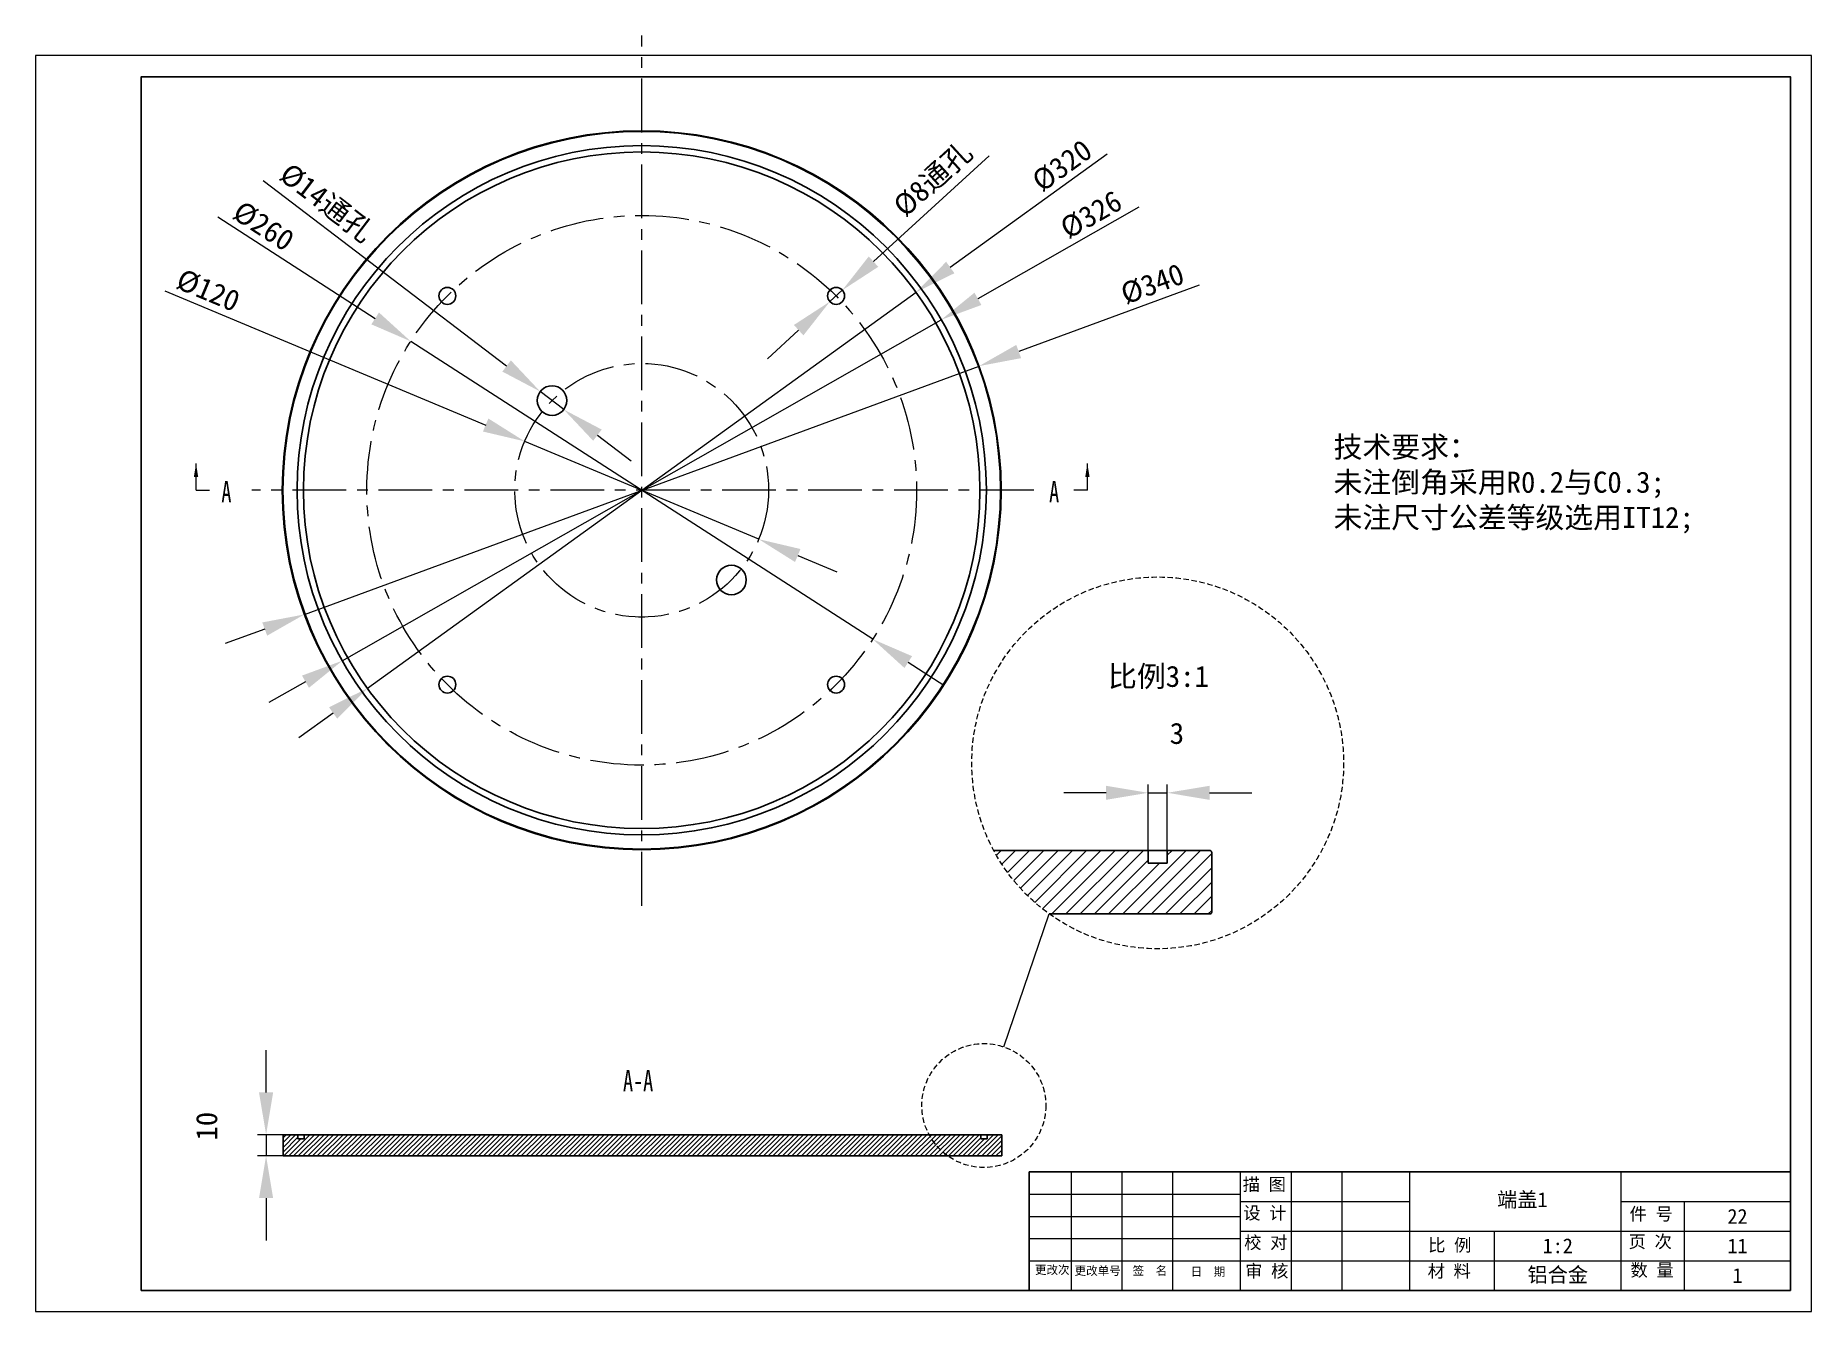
# Model space of a CAD drawing. Header units: millimetres. Extents: x -473 to 6267, y 319 to 3284.
# Drawn here: x 262.5 to 682.5, y 428.2 to 729.9 of the extents above; entities that cross this region are included whole.
import ezdxf

# ---------------------------------------------------------------- set-up
doc = ezdxf.new("R2010")
doc.units = ezdxf.units.MM
doc.linetypes.add('CENTERX2', pattern=[20.32, 12.7, -2.54, 2.54, -2.54])
doc.linetypes.add('HIDDEN', pattern=[1.905, 1.27, -0.635])
for name, color, linetype in [('10', 7, 'Continuous'), ('SLD-0', 7, 'Continuous'), ('轮廓实线层', 170, 'Continuous')]:
    doc.layers.add(name, color=color, linetype=linetype)
for name, color, linetype, lineweight in [('3mm', 7, 'Continuous', 30), ('中心线层', 1, 'CENTERX2', 25), ('标题栏', 7, 'Continuous', 25), ('虚线层', 6, 'HIDDEN', 25)]:
    doc.layers.add(name, color=color, linetype=linetype, lineweight=lineweight)
doc.styles.add('SLDTEXTSTYLE5', font='TXT', dxfattribs={"width": 0.7})
doc.dimstyles.new('a0', dxfattribs={"dimtxt": 10, "dimasz": 10, "dimexe": 2, "dimexo": 0, "dimgap": 1.524, "dimtad": 1, "dimdec": 1, "dimzin": 0, "dimtxsty": 'Standard', "dimcen": 2.5, "dimazin": 0, "dimtfac": 1, "dimtdec": 1, "dimtmove": 1, "dimatfit": 3, "dimfxl": 1, "dimtzin": 0, "dimarcsym": 0})

msp = doc.modelspace()

# ---------------------------------------------------------------- texts
at = {"color": 7, "linetype": 'Continuous', "lineweight": -2, "insert": (306.409, 624.524), "char_height": 5, "attachment_point": 1, "style": 'SLDTEXTSTYLE5'}
msp.add_mtext('A', dxfattribs=at)
at = {"color": 7, "lineweight": -2, "insert": (502.163, 624.524), "char_height": 5, "attachment_point": 1, "style": 'SLDTEXTSTYLE5'}
msp.add_mtext('A', dxfattribs=at)
at = {"layer": '10', "insert": (404.966, 485.256), "char_height": 5, "attachment_point": 2, "style": 'SLDTEXTSTYLE5'}
msp.add_mtext('A-A', dxfattribs=at)
at = {"layer": 'SLD-0', "linetype": 'Continuous', "lineweight": -3}
for s, width, insert, char_height, attachment_point in [('{\\fSimSun|b0|i0|c134|p54;技术要求：\\P未注倒角采用R0.2与C0.3;\\P未注尺寸公差等级选用IT12;}', 122.83668, (569.441, 635.11), 5, 1), ('22', 25, (664.96, 450.662), 3.5, 5), ('{\\fSimSun|b0|i0|c134|p54;1:2}', 30, (622.46, 443.662), 3.5, 5), ('11', 25, (664.96, 443.662), 3.5, 5), ('{\\fSimSun|b0|i0|c134|p54;铝合金}', 30, (622.46, 436.662), 3.5, 5), ('1', 25, (664.96, 436.662), 3.5, 5)]:
    msp.add_mtext_dynamic_manual_height_columns(s, width=width, gutter_width=17.5, heights=[0], dxfattribs=dict(at, insert=insert, char_height=char_height, attachment_point=attachment_point))
at = {"layer": '标题栏', "attachment_point": 1}
for s, insert, char_height, width in [('{\\fSimSun|b0|i0|c134|p54; 描 图}', (545.903, 459.711), 3, 12.20894), ('{\\fSimSun|b0|i0|c134|p54;设 计}', (548.083, 452.956), 3, 11.99092), ('{\\fSimSun|b0|i0|c134|p54;件 号}', (639.432, 452.738), 3, 14.17108), ('{\\fSimSun|b0|i0|c134|p54;校 对}', (548.301, 445.983), 3, 11.99092), ('{\\fSimSun|b0|i0|c134|p54;比 例}', (591.814, 445.361), 3, 12.20893), ('{\\fSimSun|b0|i0|c134|p54;页 次}', (639.214, 446.2), 3, 14.60712), ('{\\fSimSun|b0|i0|c134|p54;更改次}', (498.815, 439.009), 2, 9.37414), ('{\\fSimSun|b0|i0|c134|p54;更改单号}', (508.186, 438.792), 2, 12.42695), ('{\\fSimSun|b0|i0|c134|p54;签  名}', (521.921, 438.792), 2, 11.99092), ('{\\fSimSun|b0|i0|c134|p54;日  期}', (535.656, 438.574), 2, 16.13323), ('{\\fSimSun|b0|i0|c134|p54;审 核}', (548.519, 439.227), 3, 12.20893), ('{\\fSimSun|b0|i0|c134|p54;材 料}', (591.686, 439.227), 3, 18.09539), ('{\\fSimSun|b0|i0|c134|p54;数 量}', (639.65, 439.445), 3, 14.60712)]:
    msp.add_mtext(s, dxfattribs=dict(at, insert=insert, char_height=char_height, width=width))
at = {"layer": '标题栏', "lineweight": -3, "insert": (614.082, 454.416), "char_height": 3.5, "attachment_point": 5}
msp.add_mtext_dynamic_manual_height_columns('{\\fSimSun|b0|i0|c134|p54;端盖1}', width=30, gutter_width=17.5, heights=[0], dxfattribs=at)
at = {"layer": '轮廓实线层', "lineweight": -3, "insert": (516.11, 580.861), "char_height": 5, "attachment_point": 1}
msp.add_mtext_dynamic_manual_height_columns('{\\fSimSun|b0|i0|c134|p54;比例}3{\\fSimSun|b0|i0|c134|p54;:1}', width=43.60387, gutter_width=8.75, heights=[0], dxfattribs=at)

# ---------------------------------------------------------------- blocks, each defined once
blk = doc.blocks.new('*D25')
at = {"layer": 'Defpoints', "color": 0, "transparency": 16777216}
for p in [(470.69, 669.19), (340.95, 575.54)]:
    blk.add_point(p, dxfattribs=at)
at = {"layer": '轮廓实线层', "color": 0, "lineweight": -2, "transparency": 16777216}
for p, q in [((515.93, 701.85), (478.8, 675.04)), ((340.95, 575.54), (470.69, 669.19)), ((332.85, 569.69), (324.74, 563.83))]:
    blk.add_line(p, q, dxfattribs=at)
at = {"layer": '轮廓实线层', "color": 0, "transparency": 16777216}
for points in [[(477.82, 676.39), (479.77, 673.69), (470.69, 669.19)], [(331.87, 571.04), (333.82, 568.34), (340.95, 575.54)]]:
    blk.add_solid(points, dxfattribs=at)
at = {"layer": '轮廓实线层', "color": 0, "lineweight": -3, "transparency": 16777216, "insert": (505.25, 699.1), "char_height": 10, "attachment_point": 5, "rotation": 35.8233}
blk.add_mtext('{\\H0.5x;%%C320}', dxfattribs=at)
blk = doc.blocks.new('*D26')
at = {"layer": 'Defpoints', "color": 0, "transparency": 16777216}
for p in [(485.59, 651.72), (326.05, 593)]:
    blk.add_point(p, dxfattribs=at)
at = {"layer": '轮廓实线层', "color": 0, "lineweight": -2, "transparency": 16777216}
for p, q in [((537.64, 670.88), (494.97, 655.18)), ((326.05, 593), (485.59, 651.72)), ((316.67, 589.55), (307.28, 586.09))]:
    blk.add_line(p, q, dxfattribs=at)
at = {"layer": '轮廓实线层', "color": 0, "transparency": 16777216}
for points in [[(494.4, 656.74), (495.55, 653.61), (485.59, 651.72)], [(316.09, 591.11), (317.24, 587.98), (326.05, 593)]]:
    blk.add_solid(points, dxfattribs=at)
at = {"layer": '轮廓实线层', "color": 0, "lineweight": -3, "transparency": 16777216, "insert": (526.61, 671.11), "char_height": 10, "attachment_point": 5, "rotation": 20.2074}
blk.add_mtext('{\\H0.5x;%%C340}', dxfattribs=at)
blk = doc.blocks.new('*D27')
at = {"layer": 'Defpoints', "color": 0, "transparency": 16777216}
for p in [(476.65, 662.68), (334.99, 582.04)]:
    blk.add_point(p, dxfattribs=at)
at = {"layer": '轮廓实线层', "color": 0, "lineweight": -2, "transparency": 16777216}
for p, q in [((523.39, 689.29), (485.34, 667.63)), ((334.99, 582.04), (476.65, 662.68)), ((326.3, 577.09), (317.61, 572.15))]:
    blk.add_line(p, q, dxfattribs=at)
at = {"layer": '轮廓实线层', "color": 0, "transparency": 16777216}
for points in [[(484.51, 669.08), (486.16, 666.18), (476.65, 662.68)], [(325.48, 578.54), (327.13, 575.65), (334.99, 582.04)]]:
    blk.add_solid(points, dxfattribs=at)
at = {"layer": '轮廓实线层', "color": 0, "lineweight": -3, "transparency": 16777216, "insert": (512.11, 687.5), "char_height": 10, "attachment_point": 5, "rotation": 29.6518}
blk.add_mtext('{\\H0.5x;%%C326}', dxfattribs=at)
blk = doc.blocks.new('*D28')
at = {"layer": 'Defpoints', "color": 0, "transparency": 16777216}
for p in [(378.14, 633.93), (433.5, 610.79)]:
    blk.add_point(p, dxfattribs=at)
at = {"layer": '轮廓实线层', "color": 0, "lineweight": -2, "transparency": 16777216}
for p, q in [((293.02, 669.52), (368.92, 637.79)), ((433.5, 610.79), (378.14, 633.93)), ((442.73, 606.93), (451.95, 603.08))]:
    blk.add_line(p, q, dxfattribs=at)
at = {"layer": '轮廓实线层', "color": 0, "transparency": 16777216}
for points in [[(369.56, 639.33), (368.27, 636.25), (378.14, 633.93)], [(443.37, 608.47), (442.08, 605.4), (433.5, 610.79)]]:
    blk.add_solid(points, dxfattribs=at)
at = {"layer": '轮廓实线层', "color": 0, "lineweight": -3, "transparency": 16777216, "insert": (303.28, 669.59), "char_height": 10, "attachment_point": 5, "rotation": 337.3119}
blk.add_mtext('{\\H0.5x;%%C120}', dxfattribs=at)
blk = doc.blocks.new('*D29')
at = {"layer": 'Defpoints', "color": 0, "transparency": 16777216}
for p in [(351.19, 657.58), (460.45, 587.15)]:
    blk.add_point(p, dxfattribs=at)
at = {"layer": '轮廓实线层', "color": 0, "lineweight": -2, "transparency": 16777216}
for p, q in [((305.56, 686.99), (342.78, 663)), ((460.45, 587.15), (351.19, 657.58)), ((468.86, 581.73), (477.26, 576.31))]:
    blk.add_line(p, q, dxfattribs=at)
at = {"layer": '轮廓实线层', "color": 0, "transparency": 16777216}
for points in [[(343.69, 664.4), (341.88, 661.6), (351.19, 657.58)], [(469.76, 583.13), (467.96, 580.33), (460.45, 587.15)]]:
    blk.add_solid(points, dxfattribs=at)
at = {"layer": '轮廓实线层', "color": 0, "lineweight": -3, "transparency": 16777216, "insert": (316.37, 684.81), "char_height": 10, "attachment_point": 5, "rotation": 327.1936}
blk.add_mtext('{\\H0.5x;%%C260}', dxfattribs=at)
blk = doc.blocks.new('*D30')
at = {"layer": 'Defpoints', "color": 0, "transparency": 16777216}
for p in [(381.82, 645.7), (387.39, 641.45)]:
    blk.add_point(p, dxfattribs=at)
at = {"layer": '轮廓实线层', "color": 0, "lineweight": -2, "transparency": 16777216}
for p, q in [((316.28, 695.63), (373.87, 651.76)), ((387.39, 641.45), (381.82, 645.7)), ((395.35, 635.39), (403.3, 629.33))]:
    blk.add_line(p, q, dxfattribs=at)
at = {"layer": '轮廓实线层', "color": 0, "transparency": 16777216}
for points in [[(374.88, 653.08), (372.86, 650.43), (381.82, 645.7)], [(396.36, 636.72), (394.34, 634.07), (387.39, 641.45)]]:
    blk.add_solid(points, dxfattribs=at)
at = {"layer": '轮廓实线层', "color": 0, "lineweight": -3, "transparency": 16777216, "insert": (331.23, 690.2), "char_height": 10, "width": 61.7118, "attachment_point": 5, "rotation": 322.6972}
blk.add_mtext('{\\H0.5x;%%C14\\fSimSun|b0|i0|c134|p54;通孔}', dxfattribs=at)
blk = doc.blocks.new('*D19')
at = {"layer": 'Defpoints', "color": 0, "transparency": 16777216}
for p in [(453.26, 669.67), (450.31, 666.97)]:
    blk.add_point(p, dxfattribs=at)
at = {"layer": '轮廓实线层', "color": 0, "lineweight": -2, "transparency": 16777216}
for p, q in [((487.96, 701.43), (460.64, 676.43)), ((450.31, 666.97), (453.26, 669.67)), ((442.93, 660.22), (435.55, 653.47))]:
    blk.add_line(p, q, dxfattribs=at)
at = {"layer": '轮廓实线层', "color": 0, "transparency": 16777216}
for points in [[(459.51, 677.66), (461.76, 675.2), (453.26, 669.67)], [(441.81, 661.45), (444.06, 658.99), (450.31, 666.97)]]:
    blk.add_solid(points, dxfattribs=at)
at = {"layer": '轮廓实线层', "color": 0, "lineweight": -3, "transparency": 16777216, "insert": (474.79, 695.8), "char_height": 10, "width": 60.8816, "attachment_point": 5, "rotation": 42.4632}
blk.add_mtext('{\\H0.5x;%%C8\\fSimSun|b0|i0|c134|p54;通孔}', dxfattribs=at)
blk = doc.blocks.new('*D20')
at = {"layer": 'Defpoints', "color": 0, "transparency": 16777216}
for p in [(530.12, 550.82), (525.62, 537.17), (530.12, 537.17)]:
    blk.add_point(p, dxfattribs=at)
at = {"layer": '轮廓实线层', "color": 0, "lineweight": -2, "transparency": 16777216}
for p, q in [((515.62, 550.82), (505.62, 550.82)), ((525.62, 537.17), (525.62, 552.82)), ((525.62, 550.82), (530.12, 550.82)), ((530.12, 537.17), (530.12, 552.82)), ((540.12, 550.82), (550.12, 550.82))]:
    blk.add_line(p, q, dxfattribs=at)
at = {"layer": '轮廓实线层', "color": 0, "transparency": 16777216}
for points in [[(515.62, 552.48), (515.62, 549.15), (525.62, 550.82)], [(540.12, 552.48), (540.12, 549.15), (530.12, 550.82)]]:
    blk.add_solid(points, dxfattribs=at)
at = {"layer": '轮廓实线层', "color": 0, "lineweight": -3, "transparency": 16777216, "insert": (532.39, 564.84), "char_height": 10, "attachment_point": 5}
blk.add_mtext('{\\H0.5x;3}', dxfattribs=at)
blk = doc.blocks.new('*D39')
at = {"layer": 'Defpoints', "color": 0, "transparency": 16777216}
for p in [(322.82, 469.96), (316.99, 464.96), (321.14, 464.96)]:
    blk.add_point(p, dxfattribs=at)
at = {"layer": '轮廓实线层', "color": 0, "lineweight": -2, "transparency": 16777216}
for p, q in [((316.99, 479.96), (316.99, 489.96)), ((322.82, 469.96), (314.99, 469.96)), ((316.99, 469.96), (316.99, 464.96)), ((321.14, 464.96), (314.99, 464.96)), ((316.99, 454.96), (316.99, 444.96))]:
    blk.add_line(p, q, dxfattribs=at)
at = {"layer": '轮廓实线层', "color": 0, "transparency": 16777216}
for points in [[(315.32, 479.96), (318.66, 479.96), (316.99, 469.96)], [(315.32, 454.96), (318.66, 454.96), (316.99, 464.96)]]:
    blk.add_solid(points, dxfattribs=at)
at = {"layer": '轮廓实线层', "color": 0, "lineweight": -3, "transparency": 16777216, "insert": (302.97, 471.98), "char_height": 10, "attachment_point": 5, "rotation": 90}
blk.add_mtext('{\\H0.5x;10}', dxfattribs=at)

# ---------------------------------------------------------------- dimensions: what is measured, and where the dimension line sits
at = {"layer": '轮廓实线层', "lineweight": -3}
dim = msp.add_diameter_dim_2p(p1=(450.307, 666.974), p2=(453.258, 669.675), text='{\\H0.5x;%%C8\\fSimSun|b0|i0|c134|p54;通孔}', dimstyle='a0', dxfattribs=at)
dim.commit()
dim.dimension.update_dxf_attribs({"geometry": '*D19', "text_midpoint": (474.79, 695.799)})
for p1, p2, text, picture, middle in [((387.392, 641.454), (381.824, 645.697), '{\\H0.5x;%%C14\\fSimSun|b0|i0|c134|p54;通孔}', '*D30', (328.359, 686.43)), ((340.955, 575.539), (470.687, 669.185), '{\\H0.5x;%%C320}', '*D25', (507.603, 695.833)), ((460.454, 587.145), (351.188, 657.58), '{\\H0.5x;%%C260}', '*D29', (314.193, 681.427)), ((334.993, 582.042), (476.648, 662.683), '{\\H0.5x;%%C326}', '*D27', (514.101, 684.004)), ((433.499, 610.791), (378.142, 633.934), '{\\H0.5x;%%C120}', '*D28', (301.731, 665.879)), ((326.053, 593.002), (485.589, 651.723), '{\\H0.5x;%%C340}', '*D26', (528.001, 667.334))]:
    dim = msp.add_diameter_dim_2p(p1=p1, p2=p2, text=text, dimstyle='a0', dxfattribs=at)
    dim.commit()
    dim.dimension.update_dxf_attribs({"geometry": picture, "text_midpoint": middle, "dimtype": 163})
dim = msp.add_linear_dim(base=(530.12, 550.818), p1=(525.62, 537.172), p2=(530.12, 537.172), text='{\\H0.5x;3}', dimstyle='a0', dxfattribs=at)
dim.commit()
dim.dimension.update_dxf_attribs({"geometry": '*D20', "text_midpoint": (532.394, 564.842)})
dim = msp.add_linear_dim(base=(316.99, 464.957), p1=(322.816, 469.957), p2=(321.141, 464.957), angle=90, text='{\\H0.5x;10}', dimstyle='a0', dxfattribs=at)
dim.commit()
dim.dimension.update_dxf_attribs({"geometry": '*D39', "text_midpoint": (302.966, 471.981)})

# ---------------------------------------------------------------- hatches: boundary and pattern name
at = {"layer": '轮廓实线层', "lineweight": -3}
h = msp.add_hatch(dxfattribs=at)
h.set_pattern_fill('ANSI31', color=5, scale=0.75)
h.set_pattern_definition([(45, (8127.1766, 5102.2714), (-1.683798, 1.683798), [])])
h.paths.add_polyline_path([(489.065, 537.172, 0.1149031), (502.21, 522.172), (540.17, 522.172, 0.4142136), (540.62, 522.622), (540.62, 536.722, 0.4142136), (540.17, 537.172), (530.12, 537.172), (530.12, 534.172), (525.62, 534.172), (525.62, 537.172)])
h = msp.add_hatch(dxfattribs=at)
h.set_pattern_fill('ANSI31', color=5, scale=0.25)
h.set_pattern_definition([(45, (3019.8437, 1991.6564), (-0.561266, 0.561266), [])])
h.paths.add_polyline_path([(325.991, 469.957), (325.991, 468.957), (324.491, 468.957), (324.491, 469.957), (321.141, 469.957, 0.4142136), (320.991, 469.807), (320.991, 465.107, 0.4142136), (321.141, 464.957), (490.841, 464.957, 0.4142136), (490.991, 465.107), (490.991, 469.807, 0.4142136), (490.841, 469.957), (487.491, 469.957), (487.491, 468.957), (485.991, 468.957), (485.991, 469.957)])

# ---------------------------------------------------------------- linework, layer by layer
at = {"color": 7, "linetype": 'Continuous', "lineweight": -2}
msp.add_line((300.421, 622.362), (300.421, 628.712), dxfattribs=at)
at = {"color": 7, "lineweight": -2}
for p, q in [((511.221, 622.362), (511.221, 628.712)), ((300.421, 622.362), (303.596, 622.362)), ((511.221, 622.362), (508.046, 622.362))]:
    msp.add_line(p, q, dxfattribs=at)
for p, q in [((677.46, 433.162), (677.46, 461.162)), ((497.46, 433.162), (677.46, 433.162))]:
    msp.add_line(p, q)
at = {"color": 7, "linetype": 'Continuous', "lineweight": -2}
msp.add_solid([(300.421, 628.712), (299.913, 625.537), (300.929, 625.537)], dxfattribs=at)
at = {"color": 7, "lineweight": -2}
msp.add_solid([(511.221, 628.712), (510.713, 625.537), (511.729, 625.537)], dxfattribs=at)
at = {"layer": '10'}
msp.add_lwpolyline([(262.46, 428.162), (682.46, 428.162), (682.46, 725.162), (262.46, 725.162)], close=True, dxfattribs=at)
at = {"layer": '3mm', "linetype": 'Continuous', "lineweight": 30}
for p, q in [((489.065, 537.172), (525.62, 537.172)), ((525.62, 537.172), (525.62, 534.172)), ((530.12, 537.172), (525.62, 537.172)), ((525.62, 534.172), (530.12, 534.172)), ((530.12, 537.172), (530.12, 534.172)), ((530.12, 537.172), (540.17, 537.172)), ((540.62, 522.622), (540.62, 536.722)), ((502.21, 522.172), (540.17, 522.172)), ((320.991, 469.807), (320.991, 465.107)), ((321.141, 469.957), (324.491, 469.957)), ((324.491, 468.957), (324.491, 469.957)), ((325.991, 469.957), (324.491, 469.957)), ((324.491, 468.957), (325.991, 468.957)), ((325.991, 468.957), (325.991, 469.957)), ((325.991, 469.957), (485.991, 469.957)), ((485.991, 469.957), (485.991, 468.957)), ((487.491, 469.957), (485.991, 469.957)), ((485.991, 468.957), (487.491, 468.957)), ((487.491, 469.957), (487.491, 468.957)), ((487.491, 469.957), (490.841, 469.957)), ((490.991, 465.107), (490.991, 469.807)), ((321.141, 464.957), (490.841, 464.957))]:
    msp.add_line(p, q, dxfattribs=at)
at = {"layer": '3mm'}
for q in [(497.46, 433.162), (677.46, 461.162)]:
    msp.add_line((497.46, 461.162), q, dxfattribs=at)
msp.add_lwpolyline([(287.46, 433.162), (677.46, 433.162), (677.46, 720.162), (287.46, 720.162)], close=True, dxfattribs=at)
at = {"layer": '3mm', "color": 7, "linetype": 'Continuous', "lineweight": 30}
for centre, radius in [((405.821, 622.362), 85), ((405.821, 622.362), 84.85), ((405.821, 622.362), 81.5), ((405.821, 622.362), 80), ((359.859, 668.324), 2), ((451.783, 668.324), 2), ((384.608, 643.576), 3.5), ((427.034, 601.149), 3.5), ((359.859, 576.4), 2), ((451.783, 576.4), 2)]:
    msp.add_circle(centre, radius, dxfattribs=at)
at = {"layer": '3mm', "linetype": 'Continuous', "lineweight": 30}
for centre, radius, start, end in [((540.17, 536.722), 0.45, 0, 90), ((540.17, 522.622), 0.45, 270, 0), ((321.141, 469.807), 0.15, 90, 180), ((490.841, 469.807), 0.15, 0, 90), ((321.141, 465.107), 0.15, 180, 270), ((490.841, 465.107), 0.15, 270, 0)]:
    msp.add_arc(centre, radius, start, end, dxfattribs=at)
at = {"layer": '中心线层', "lineweight": -3}
for p, q in [((405.821, 524.12), (405.821, 729.901)), ((498.516, 622.362), (313.638, 622.362))]:
    msp.add_line(p, q, dxfattribs=at)
for radius in [65, 30]:
    msp.add_circle((405.821, 622.362), radius, dxfattribs=at)
at = {"layer": '标题栏'}
for p, q in [((507.46, 433.162), (507.46, 461.162)), ((519.46, 433.162), (519.46, 461.162)), ((531.46, 433.162), (531.46, 461.162)), ((547.46, 433.162), (547.46, 461.162)), ((559.46, 433.162), (559.46, 461.162)), ((571.46, 433.162), (571.46, 461.162)), ((587.46, 433.162), (587.46, 461.162)), ((637.46, 433.162), (637.46, 461.162)), ((497.46, 455.912), (547.46, 455.912)), ((547.46, 454.162), (587.46, 454.162)), ((637.46, 454.162), (677.46, 454.162)), ((652.46, 433.162), (652.46, 454.162)), ((497.46, 450.662), (547.46, 450.662)), ((497.46, 445.412), (547.46, 445.412)), ((547.46, 447.162), (587.46, 447.162)), ((587.46, 447.162), (637.46, 447.162)), ((607.46, 433.162), (607.46, 447.162)), ((637.46, 447.162), (677.46, 447.162)), ((497.46, 440.162), (677.46, 440.162))]:
    msp.add_line(p, q, dxfattribs=at)
at = {"layer": '虚线层', "lineweight": -3}
for centre, radius in [((527.843, 557.895), 43.968), ((486.732, 476.864), 14.656)]:
    msp.add_circle(centre, radius, dxfattribs=at)
at = {"layer": '轮廓实线层', "lineweight": -3}
msp.add_line((491.47, 490.733), (502.21, 522.172), dxfattribs=at)

msp.set_redraw_order([(e.dxf.handle, doc.entitydb.next_handle()) for e in msp.query("TEXT MTEXT ATTDEF DIMENSION ARC_DIMENSION")])  # texts and dimensions are drawn at this point

doc.saveas('drawing.dxf')
